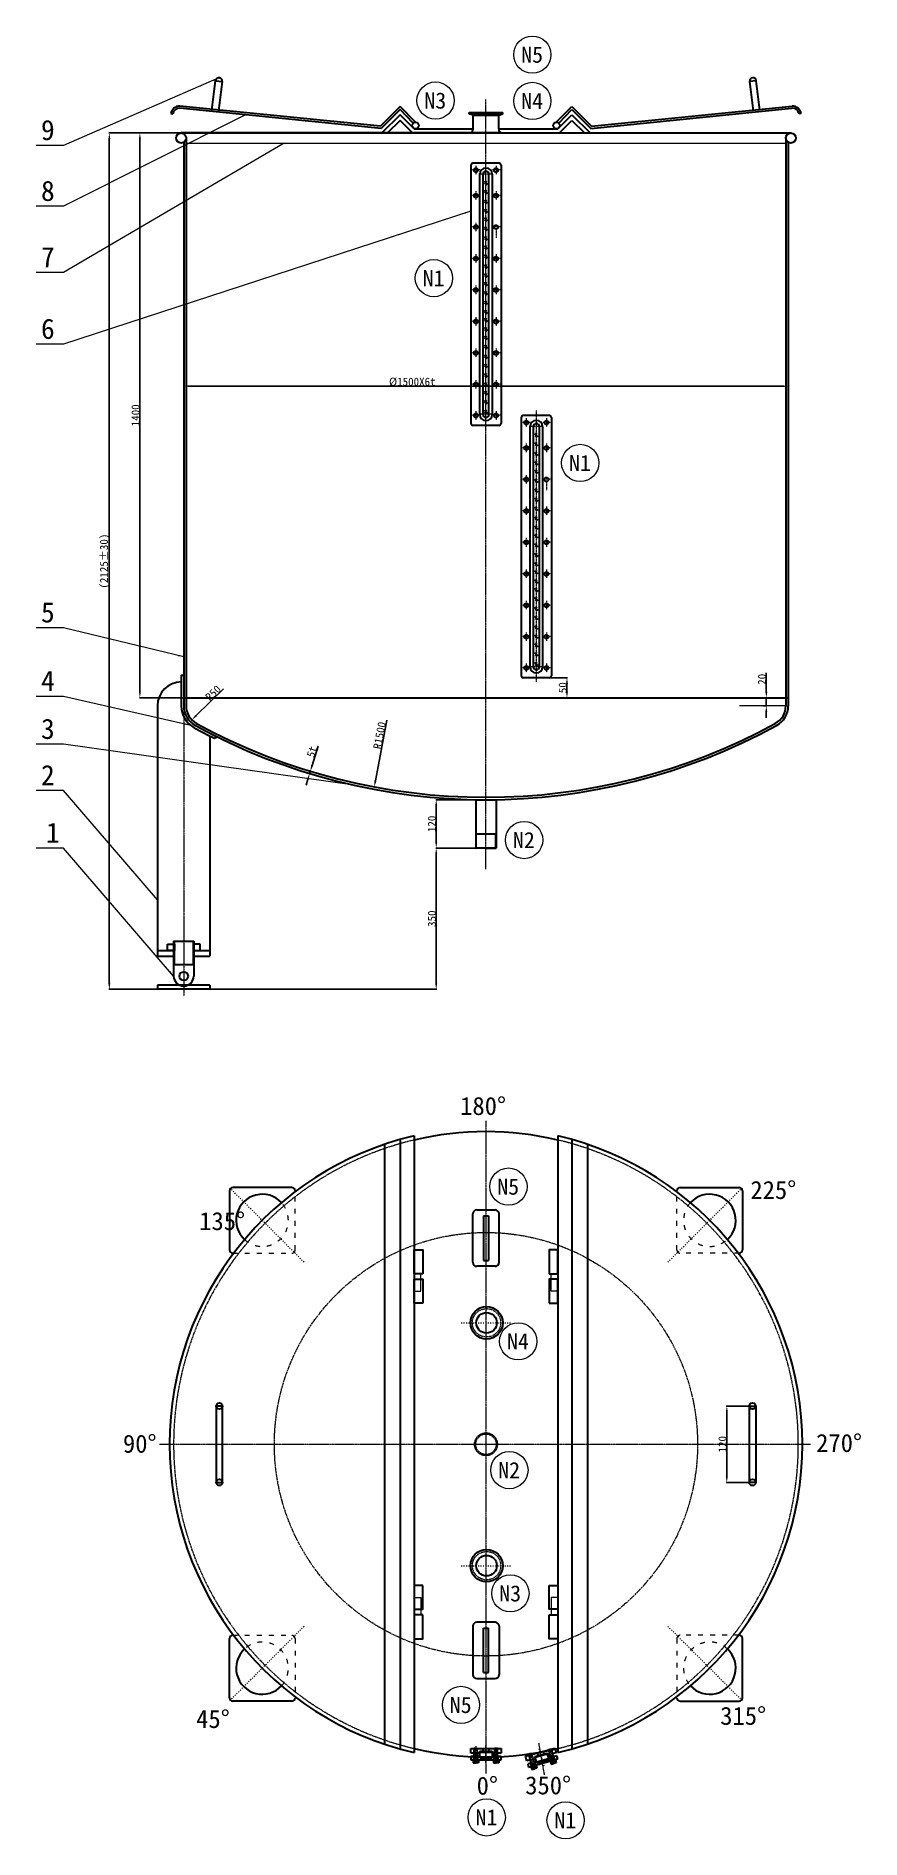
# Model space of a CAD drawing. Header units: millimetres. Extents: x 28206 to 36308, y 18744 to 24247.
# Drawn here: x 28206 to 30253, y 19778 to 24247 of the extents above.
import ezdxf

# ---------------------------------------------------------------- set-up
doc = ezdxf.new("R2010")
doc.units = ezdxf.units.MM
doc.header["$LTSCALE"] = 0.2
for name, pattern in [('ACAD_ISO02W100', [15, 12, -3]), ('ACAD_ISO03W100', [30, 12, -18]), ('ACAD_ISO10W100', [18, 12, -3, 0, -3]), ('CENTER2', [28.574999, 19.049999, -3.175, 3.175, -3.175])]:
    doc.linetypes.add(name, pattern=pattern)
doc.layers.get('0').update_dxf_attribs({"lineweight": 18})
for name, color, linetype, lineweight in [('中心线', 5, 'ACAD_ISO10W100', 13), ('粗实线', 1, 'Continuous', 30), ('细实线', 6, 'Continuous', 13), ('虚线', 2, 'ACAD_ISO02W100', 13)]:
    doc.layers.add(name, color=color, linetype=linetype, lineweight=lineweight)
doc.dimstyles.new('ISO-25', dxfattribs={"dimtxt": 20, "dimasz": 15, "dimexe": 1.25, "dimexo": 0.625, "dimtad": 1, "dimtxsty": 'Standard', "dimcen": 2.5, "dimdle": 30, "dimadec": 0, "dimazin": 0, "dimtfac": 1, "dimtmove": 0, "dimatfit": 3, "dimfxl": 1, "dimarcsym": 0})

msp = doc.modelspace()

# ---------------------------------------------------------------- texts
at = {"layer": '细实线', "char_height": 40, "width": 147.35055, "attachment_point": 1}
for s, insert in [('N5', (29410.013, 24221.123)), ('N3', (29169.719, 24107.417)), ('N4', (29410.013, 24106.498)), ('N1', (29165.585, 23667.109)), ('N1', (29528.635, 23209.008))]:
    msp.add_mtext(s, dxfattribs=dict(at, insert=insert))
at = {"layer": '细实线', "ltscale": 0.5, "attachment_point": 1}
for s, insert, char_height, width in [('9', (28218.711, 24039.346), 50, 66.70093), ('8', (28218.711, 23888.573), 50, 66.70093), ('7', (28218.711, 23724.35), 50, 66.70093), ('6', (28218.711, 23546.568), 50, 66.70093), ('5', (28218.711, 22843.697), 50, 66.70093), ('4', (28218.711, 22673.822), 50, 66.70093), ('3', (28218.711, 22554.873), 50, 66.70093), ('2', (28218.711, 22440.047), 50, 66.70093), ('1', (28231.032, 22297.318), 50, 66.70093), ('N2', (29389.506, 22274.096), 40, 147.35055), ('180%%D', (29258.604, 21617.371), 44.8, 168.54402), ('N5', (29350.677, 21415.003), 40, 147.35055), ('225%%D', (29978.718, 21409.118), 44.8, 168.54402), ('135%%D', (28611.207, 21331.913), 44.8, 168.54402), ('N4', (29374.833, 21031.385), 40, 147.35055), ('270%%D', (30141.922, 20781.817), 44.8, 168.54402), ('90%%D', (28422.005, 20780.101), 44.8, 168.54402), ('N2', (29352.98, 20712.118), 40, 147.35055), ('N3', (29355.496, 20406.636), 40, 147.35055), ('N5', (29232.788, 20130.011), 40, 147.35055), ('45%%D', (28603.576, 20097.646), 44.8, 168.54402), ('315%%D', (29903.921, 20105.484), 44.8, 168.54402), ('0%%D', (29299.576, 19932.295), 44.8, 168.54402), ('350%%D', (29420.067, 19933.14), 44.8, 168.54402), ('N1', (29296.765, 19851.319), 40, 147.35055), ('N1', (29492.421, 19844.029), 40, 147.35055)]:
    msp.add_mtext(s, dxfattribs=dict(at, insert=insert, char_height=char_height, width=width))

# ---------------------------------------------------------------- blocks, each defined once
blk = doc.blocks.new('*X3')
at = {"layer": '细实线'}
for points in [[(28587.7, 23381.8), (28587.7, 23376.8), (28572.7, 23379.3)], [(30057.7, 23381.8), (30057.7, 23376.8), (30072.7, 23379.3)]]:
    blk.add_hatch(color=0, dxfattribs=at).paths.add_polyline_path(points, flags=0)
at = {"layer": '细实线', "color": 0, "lineweight": -2}
for p, q in [((28572.7, 23412.9), (28572.7, 23378.1)), ((28587.7, 23379.3), (30057.7, 23379.3)), ((30072.7, 23412.9), (30072.7, 23378.1))]:
    blk.add_line(p, q, dxfattribs=at)
at = {"layer": '细实线', "color": 0, "insert": (29139.9, 23390), "char_height": 20, "width": 222.222, "attachment_point": 5}
blk.add_mtext('%%C1500X6t', dxfattribs=at)
blk = doc.blocks.new('*X4')
at = {"layer": '细实线'}
for points in [[(29521.2, 22641.5), (29526.2, 22641.5), (29523.7, 22656.5)], [(29521.2, 22622.1), (29526.2, 22622.1), (29523.7, 22607.1)]]:
    blk.add_hatch(color=0, dxfattribs=at).paths.add_polyline_path(points, flags=0)
at = {"layer": '细实线', "color": 0, "lineweight": -2}
for p, q in [((29472.6, 22656.5), (29525, 22656.5)), ((29523.7, 22641.5), (29523.7, 22622.1)), ((29472.6, 22607.1), (29525, 22607.1))]:
    blk.add_line(p, q, dxfattribs=at)
at = {"layer": '细实线', "color": 0, "insert": (29513.1, 22631.8), "char_height": 20, "width": 50.667, "attachment_point": 5, "rotation": 90}
blk.add_mtext('50', dxfattribs=at)
blk = doc.blocks.new('*X5')
at = {"layer": '细实线'}
for points in [[(28461.5, 23992.1), (28466.5, 23992.1), (28464, 24007.1)], [(28461.5, 22622.1), (28466.5, 22622.1), (28464, 22607.1)]]:
    blk.add_hatch(color=0, dxfattribs=at).paths.add_polyline_path(points, flags=0)
at = {"layer": '细实线', "color": 0, "lineweight": -2}
for p, q in [((28635.4, 24007.1), (28462.7, 24007.1)), ((28464, 22622.1), (28464, 23992.1)), ((28635.4, 22607.1), (28462.7, 22607.1))]:
    blk.add_line(p, q, dxfattribs=at)
at = {"layer": '细实线', "color": 0, "insert": (28453.4, 23307.1), "char_height": 20, "width": 104.444, "attachment_point": 5, "rotation": 90}
blk.add_mtext('1400', dxfattribs=at)
blk = doc.blocks.new('*X6')
at = {"layer": '细实线', "ltscale": 0.5}
for points in [[(29196.8, 22219.2), (29201.8, 22219.2), (29199.3, 22234.2)], [(29196.8, 21899.2), (29201.8, 21899.2), (29199.3, 21884.2)]]:
    blk.add_hatch(color=0, dxfattribs=at).paths.add_polyline_path(points, flags=0)
at = {"layer": '细实线', "color": 0, "lineweight": -2, "ltscale": 0.5}
for p, q in [((29309.2, 22234.2), (29198, 22234.2)), ((29199.3, 21899.2), (29199.3, 22219.2)), ((28638.4, 21884.2), (29200.5, 21884.2))]:
    blk.add_line(p, q, dxfattribs=at)
at = {"layer": '细实线', "color": 0, "ltscale": 0.5, "insert": (29188.6, 22059.2), "char_height": 20, "width": 79.111, "attachment_point": 5, "rotation": 90}
blk.add_mtext('350', dxfattribs=at)
blk = doc.blocks.new('*X7')
at = {"layer": '细实线', "ltscale": 0.5}
for points in [[(28889, 22439.9), (28893.8, 22438.4), (28887, 22424.9)], [(28878.3, 22405.6), (28883.1, 22404.1), (28885.2, 22419.1)]]:
    blk.add_hatch(color=0, dxfattribs=at).paths.add_polyline_path(points, flags=0)
at = {"layer": '细实线', "color": 0, "lineweight": -2, "ltscale": 0.5}
for p, q in [((28891.4, 22439.2), (28906.1, 22486.5)), ((28880.7, 22404.8), (28876.3, 22390.5)), ((28876.4, 22421.9), (28886.4, 22418.8)), ((28878.1, 22427.6), (28888.1, 22424.5)), ((28885.2, 22419.1), (28887, 22424.9))]:
    blk.add_line(p, q, dxfattribs=at)
at = {"layer": '细实线', "color": 0, "ltscale": 0.5, "insert": (28890.8, 22473.2), "char_height": 20, "width": 51.779, "attachment_point": 5, "rotation": 72.7346}
blk.add_mtext('5t', dxfattribs=at)
blk = doc.blocks.new('*X8')
at = {"layer": '细实线', "ltscale": 0.5}
blk.add_hatch(color=0, dxfattribs=at).paths.add_polyline_path([(29045.9, 22401.2), (29050.8, 22400.3), (29045.6, 22386)], flags=0)
at = {"layer": '细实线', "color": 0, "lineweight": -2, "ltscale": 0.5}
blk.add_line((29076.7, 22551.5), (29048.4, 22400.8), dxfattribs=at)
at = {"layer": '细实线', "color": 0, "ltscale": 0.5, "insert": (29058.7, 22513.5), "char_height": 20, "width": 137.333, "attachment_point": 5, "rotation": 79.3528}
blk.add_mtext('R1500', dxfattribs=at)
blk = doc.blocks.new('*X9')
at = {"layer": '细实线', "ltscale": 0.5}
blk.add_hatch(color=0, dxfattribs=at).paths.add_polyline_path([(28601.9, 22564.4), (28605.4, 22560.9), (28592.9, 22552.2)], flags=0)
at = {"layer": '细实线', "color": 0, "lineweight": -2, "ltscale": 0.5}
blk.add_line((28671.7, 22628.9), (28603.7, 22562.6), dxfattribs=at)
at = {"layer": '细实线', "color": 0, "ltscale": 0.5, "insert": (28645.9, 22618.7), "char_height": 20, "width": 85.069, "attachment_point": 5, "rotation": 44.2495}
blk.add_mtext('R50', dxfattribs=at)
blk = doc.blocks.new('*X10')
at = {"layer": '细实线', "ltscale": 0.5}
for points in [[(30015.8, 22622.1), (30020.8, 22622.1), (30018.3, 22607.1)], [(30015.8, 22572.1), (30020.8, 22572.1), (30018.3, 22587.1)]]:
    blk.add_hatch(color=0, dxfattribs=at).paths.add_polyline_path(points, flags=0)
at = {"layer": '细实线', "color": 0, "lineweight": -2, "ltscale": 0.5}
for p, q in [((30018.3, 22622.1), (30018.3, 22668.3)), ((30009.9, 22607.1), (30019.5, 22607.1)), ((30009.9, 22587.1), (30019.5, 22587.1)), ((30018.3, 22587.1), (30018.3, 22607.1)), ((30018.3, 22572.1), (30018.3, 22557.1))]:
    blk.add_line(p, q, dxfattribs=at)
at = {"layer": '细实线', "color": 0, "ltscale": 0.5, "insert": (30007.6, 22652.7), "char_height": 20, "width": 51.111, "attachment_point": 5, "rotation": 90}
blk.add_mtext('20', dxfattribs=at)
blk = doc.blocks.new('*X11')
at = {"layer": '细实线', "ltscale": 0.5}
for points in [[(28385.7, 23992.1), (28390.7, 23992.1), (28388.2, 24007.1)], [(28385.7, 21899.2), (28390.7, 21899.2), (28388.2, 21884.2)]]:
    blk.add_hatch(color=0, dxfattribs=at).paths.add_polyline_path(points, flags=0)
at = {"layer": '细实线', "color": 0, "lineweight": -2, "ltscale": 0.5}
for p, q in [((28507.1, 24007.1), (28387, 24007.1)), ((28388.2, 21899.2), (28388.2, 23992.1)), ((28507.1, 21884.2), (28387, 21884.2))]:
    blk.add_line(p, q, dxfattribs=at)
at = {"layer": '细实线', "color": 0, "ltscale": 0.5, "insert": (28377.6, 22945.6), "char_height": 20, "width": 259.556, "attachment_point": 5, "rotation": 90}
blk.add_mtext('(2125%%P30)', dxfattribs=at)
blk = doc.blocks.new('*X12')
at = {"layer": '细实线', "ltscale": 0.5}
for points in [[(29196.8, 22339.2), (29201.8, 22339.2), (29199.3, 22354.2)], [(29196.8, 22249.2), (29201.8, 22249.2), (29199.3, 22234.2)]]:
    blk.add_hatch(color=0, dxfattribs=at).paths.add_polyline_path(points, flags=0)
at = {"layer": '细实线', "color": 0, "lineweight": -2, "ltscale": 0.5}
for p, q in [((29322.1, 22354.2), (29198, 22354.2)), ((29199.3, 22249.2), (29199.3, 22339.2)), ((29253, 22234.2), (29198, 22234.2))]:
    blk.add_line(p, q, dxfattribs=at)
at = {"layer": '细实线', "color": 0, "ltscale": 0.5, "insert": (29188.6, 22294.2), "char_height": 20, "width": 76, "attachment_point": 5, "rotation": 90}
blk.add_mtext('120', dxfattribs=at)
blk = doc.blocks.new('*X13')
at = {"layer": '细实线', "ltscale": 0.5}
for points in [[(29917.8, 20836), (29922.8, 20836), (29920.3, 20851)], [(29917.8, 20676.6), (29922.8, 20676.6), (29920.3, 20661.6)]]:
    blk.add_hatch(color=0, dxfattribs=at).paths.add_polyline_path(points, flags=0)
at = {"layer": '细实线', "color": 0, "lineweight": -2, "ltscale": 0.5}
for p, q in [((29983.5, 20851), (29919, 20851)), ((29920.3, 20836), (29920.3, 20676.6)), ((29983.5, 20661.6), (29919, 20661.6))]:
    blk.add_line(p, q, dxfattribs=at)
at = {"layer": '细实线', "color": 0, "ltscale": 0.5, "insert": (29909.6, 20756.3), "char_height": 20, "width": 76, "attachment_point": 5, "rotation": 90}
blk.add_mtext('120', dxfattribs=at)
blk = doc.blocks.new('*X14')
at = {"layer": '细实线', "linetype": 'Continuous', "ltscale": 0.5}
blk.add_hatch(color=0, dxfattribs=at).paths.add_polyline_path([(28547.7, 21917.1), (28536.5, 21927.2), (28539.4, 21929.6)], flags=0)
blk.add_hatch(color=0, dxfattribs=at).paths.add_polyline_path([(28547.7, 21917.1), (28536.5, 21927.2), (28539.4, 21929.6)], flags=0)
at = {"layer": '细实线', "color": 0, "linetype": 'Continuous', "ltscale": 0.5}
for p, q in [((28274.8, 22233.9), (28206.3, 22233.9)), ((28274.8, 22233.9), (28206.3, 22233.9)), ((28547.7, 21917.1), (28274.8, 22233.9)), ((28547.7, 21917.1), (28274.8, 22233.9))]:
    blk.add_line(p, q, dxfattribs=at)
at = {"layer": '细实线', "color": 0, "ltscale": 0.5}
blk.add_line((28206.3, 22233.9), (28206.3, 22233.9), dxfattribs=at)
blk.add_line((28206.3, 22233.9), (28206.3, 22233.9), dxfattribs=at)
blk = doc.blocks.new('*X15')
at = {"layer": '细实线', "linetype": 'Continuous', "ltscale": 0.5}
blk.add_hatch(color=0, dxfattribs=at).paths.add_polyline_path([(28507.7, 22106.2), (28496.5, 22116.4), (28499.4, 22118.8)], flags=0)
blk.add_hatch(color=0, dxfattribs=at).paths.add_polyline_path([(28507.7, 22106.2), (28496.5, 22116.4), (28499.4, 22118.8)], flags=0)
at = {"layer": '细实线', "color": 0, "linetype": 'Continuous', "ltscale": 0.5}
for p, q in [((28274.8, 22376.6), (28206.3, 22376.6)), ((28274.8, 22376.6), (28206.3, 22376.6)), ((28507.7, 22106.2), (28274.8, 22376.6)), ((28507.7, 22106.2), (28274.8, 22376.6))]:
    blk.add_line(p, q, dxfattribs=at)
at = {"layer": '细实线', "color": 0, "ltscale": 0.5}
blk.add_line((28206.3, 22376.6), (28206.3, 22376.6), dxfattribs=at)
blk.add_line((28206.3, 22376.6), (28206.3, 22376.6), dxfattribs=at)
blk = doc.blocks.new('*X16')
at = {"layer": '细实线', "linetype": 'Continuous', "ltscale": 0.5}
blk.add_hatch(color=0, dxfattribs=at).paths.add_polyline_path([(28995.4, 22390.2), (28980.3, 22390.4), (28980.8, 22394.2)], flags=0)
blk.add_hatch(color=0, dxfattribs=at).paths.add_polyline_path([(28995.4, 22390.2), (28980.3, 22390.4), (28980.8, 22394.2)], flags=0)
at = {"layer": '细实线', "color": 0, "linetype": 'Continuous', "ltscale": 0.5}
for p, q in [((28274.8, 22491.5), (28206.3, 22491.5)), ((28274.8, 22491.5), (28206.3, 22491.5)), ((28995.4, 22390.2), (28274.8, 22491.5)), ((28995.4, 22390.2), (28274.8, 22491.5))]:
    blk.add_line(p, q, dxfattribs=at)
at = {"layer": '细实线', "color": 0, "ltscale": 0.5}
blk.add_line((28206.3, 22491.5), (28206.3, 22491.5), dxfattribs=at)
blk.add_line((28206.3, 22491.5), (28206.3, 22491.5), dxfattribs=at)
blk = doc.blocks.new('*X17')
at = {"layer": '细实线', "linetype": 'Continuous', "ltscale": 0.5}
blk.add_hatch(color=0, dxfattribs=at).paths.add_polyline_path([(28590.2, 22538.5), (28575.1, 22540), (28576, 22543.7)], flags=0)
blk.add_hatch(color=0, dxfattribs=at).paths.add_polyline_path([(28590.2, 22538.5), (28575.1, 22540), (28576, 22543.7)], flags=0)
at = {"layer": '细实线', "color": 0, "linetype": 'Continuous', "ltscale": 0.5}
for p, q in [((28274.8, 22610.4), (28206.3, 22610.4)), ((28274.8, 22610.4), (28206.3, 22610.4)), ((28590.2, 22538.5), (28274.8, 22610.4)), ((28590.2, 22538.5), (28274.8, 22610.4))]:
    blk.add_line(p, q, dxfattribs=at)
at = {"layer": '细实线', "color": 0, "ltscale": 0.5}
blk.add_line((28206.3, 22610.4), (28206.3, 22610.4), dxfattribs=at)
blk.add_line((28206.3, 22610.4), (28206.3, 22610.4), dxfattribs=at)
blk = doc.blocks.new('*X18')
at = {"layer": '细实线', "linetype": 'Continuous', "ltscale": 0.5}
blk.add_hatch(color=0, dxfattribs=at).paths.add_polyline_path([(28572.7, 22708.4), (28557.7, 22710.1), (28558.6, 22713.7)], flags=0)
blk.add_hatch(color=0, dxfattribs=at).paths.add_polyline_path([(28572.7, 22708.4), (28557.7, 22710.1), (28558.6, 22713.7)], flags=0)
at = {"layer": '细实线', "color": 0, "linetype": 'Continuous', "ltscale": 0.5}
for p, q in [((28274.8, 22780.3), (28206.3, 22780.3)), ((28274.8, 22780.3), (28206.3, 22780.3)), ((28572.7, 22708.4), (28274.8, 22780.3)), ((28572.7, 22708.4), (28274.8, 22780.3))]:
    blk.add_line(p, q, dxfattribs=at)
at = {"layer": '细实线', "color": 0, "ltscale": 0.5}
blk.add_line((28206.3, 22780.3), (28206.3, 22780.3), dxfattribs=at)
blk.add_line((28206.3, 22780.3), (28206.3, 22780.3), dxfattribs=at)
blk = doc.blocks.new('*X19')
at = {"layer": '细实线', "linetype": 'Continuous', "ltscale": 0.5}
blk.add_hatch(color=0, dxfattribs=at).paths.add_polyline_path([(28821.8, 23982.1), (28809.8, 23972.9), (28807.9, 23976.1)], flags=0)
blk.add_hatch(color=0, dxfattribs=at).paths.add_polyline_path([(28821.8, 23982.1), (28809.8, 23972.9), (28807.9, 23976.1)], flags=0)
at = {"layer": '细实线', "color": 0, "linetype": 'Continuous', "ltscale": 0.5}
for p, q in [((28821.8, 23982.1), (28274.8, 23660.9)), ((28821.8, 23982.1), (28274.8, 23660.9)), ((28274.8, 23660.9), (28206.3, 23660.9)), ((28274.8, 23660.9), (28206.3, 23660.9))]:
    blk.add_line(p, q, dxfattribs=at)
at = {"layer": '细实线', "color": 0, "ltscale": 0.5}
blk.add_line((28206.3, 23660.9), (28206.3, 23660.9), dxfattribs=at)
blk.add_line((28206.3, 23660.9), (28206.3, 23660.9), dxfattribs=at)
blk = doc.blocks.new('*X20')
at = {"layer": '细实线', "linetype": 'Continuous', "ltscale": 0.5}
blk.add_hatch(color=0, dxfattribs=at).paths.add_polyline_path([(28726.3, 24052.2), (28713.7, 24043.8), (28712, 24047.1)], flags=0)
blk.add_hatch(color=0, dxfattribs=at).paths.add_polyline_path([(28726.3, 24052.2), (28713.7, 24043.8), (28712, 24047.1)], flags=0)
at = {"layer": '细实线', "color": 0, "linetype": 'Continuous', "ltscale": 0.5}
for p, q in [((28726.3, 24052.2), (28274.8, 23825.2)), ((28726.3, 24052.2), (28274.8, 23825.2)), ((28274.8, 23825.2), (28206.3, 23825.2)), ((28274.8, 23825.2), (28206.3, 23825.2))]:
    blk.add_line(p, q, dxfattribs=at)
at = {"layer": '细实线', "color": 0, "ltscale": 0.5}
blk.add_line((28206.3, 23825.2), (28206.3, 23825.2), dxfattribs=at)
blk.add_line((28206.3, 23825.2), (28206.3, 23825.2), dxfattribs=at)
blk = doc.blocks.new('*X21')
at = {"layer": '细实线', "linetype": 'Continuous', "ltscale": 0.5}
blk.add_hatch(color=0, dxfattribs=at).paths.add_polyline_path([(28660.3, 24143.7), (28647.3, 24136), (28645.8, 24139.4)], flags=0)
blk.add_hatch(color=0, dxfattribs=at).paths.add_polyline_path([(28660.3, 24143.7), (28647.3, 24136), (28645.8, 24139.4)], flags=0)
at = {"layer": '细实线', "color": 0, "linetype": 'Continuous', "ltscale": 0.5}
for p, q in [((28660.3, 24143.7), (28274.8, 23975.9)), ((28660.3, 24143.7), (28274.8, 23975.9)), ((28274.8, 23975.9), (28206.3, 23975.9)), ((28274.8, 23975.9), (28206.3, 23975.9))]:
    blk.add_line(p, q, dxfattribs=at)
at = {"layer": '细实线', "color": 0, "ltscale": 0.5}
blk.add_line((28206.3, 23975.9), (28206.3, 23975.9), dxfattribs=at)
blk.add_line((28206.3, 23975.9), (28206.3, 23975.9), dxfattribs=at)
blk = doc.blocks.new('*X22')
at = {"layer": '细实线', "linetype": 'Continuous', "ltscale": 0.5}
blk.add_hatch(color=0, dxfattribs=at).paths.add_polyline_path([(29285.2, 23813.5), (29271.6, 23807), (29270.4, 23810.6)], flags=0)
blk.add_hatch(color=0, dxfattribs=at).paths.add_polyline_path([(29285.2, 23813.5), (29271.6, 23807), (29270.4, 23810.6)], flags=0)
at = {"layer": '细实线', "color": 0, "linetype": 'Continuous', "ltscale": 0.5}
for p, q in [((29285.2, 23813.5), (28274.8, 23483.2)), ((29285.2, 23813.5), (28274.8, 23483.2)), ((28274.8, 23483.2), (28206.3, 23483.2)), ((28274.8, 23483.2), (28206.3, 23483.2))]:
    blk.add_line(p, q, dxfattribs=at)
at = {"layer": '细实线', "color": 0, "ltscale": 0.5}
blk.add_line((28206.3, 23483.2), (28206.3, 23483.2), dxfattribs=at)
blk.add_line((28206.3, 23483.2), (28206.3, 23483.2), dxfattribs=at)

# ---------------------------------------------------------------- dimensions: what is measured, and where the dimension line sits
at = {"layer": '细实线', "ltscale": 0.5}
for base, p1, p2, angle, text, picture, middle in [((28388.246, 24007.072), (28507.732, 21884.204), (28507.732, 24007.072), 90, '(2125%%P30)', '*X11', (28377.621, 22945.638)), ((28886.951, 22424.867), (28875.755, 22422.064), (28877.536, 22427.793), 72.734627, '5t', '*X7', (28890.841, 22473.181)), ((29920.258, 20661.602), (29984.127, 20850.996), (29984.127, 20661.602), 90, '120', '*X13', (29909.633, 20756.299))]:
    dim = msp.add_linear_dim(base=base, p1=p1, p2=p2, angle=angle, text=text, dimstyle='ISO-25', override={"dimsah": 1, "dimtolj": 1}, dxfattribs=at)
    dim.commit()
    dim.dimension.update_dxf_attribs({"geometry": picture, "text_midpoint": middle})
at = {"layer": '细实线'}
dim = msp.add_linear_dim(base=(28463.982, 24007.072), p1=(28636.033, 22607.072), p2=(28636.033, 24007.072), angle=90, dimstyle='ISO-25', override={"dimsah": 1, "dimtolj": 1, "dimtzin": 8}, dxfattribs=at)
dim.commit()
dim.dimension.update_dxf_attribs({"geometry": '*X5', "text_midpoint": (28453.357, 23307.072)})
at = {"layer": '细实线', "ltscale": 0.5}
for center, mpoint, picture, middle in [((29322.732, 23860.204), (29045.591, 22386.028), '*X8', (29069.189, 22511.552)), ((28628.732, 22587.072), (28592.917, 22552.183), '*X9', (28653.355, 22611.058))]:
    dim = msp.add_radius_dim(center=center, mpoint=mpoint, dimstyle='ISO-25', override={"dimpost": 'R<>', "dimsah": 1, "dimtolj": 1, "dimtzin": 8}, dxfattribs=at)
    dim.commit()
    dim.dimension.update_dxf_attribs({"geometry": picture, "text_midpoint": middle, "dimtype": 164})
at = {"layer": '细实线'}
dim = msp.add_linear_dim(base=(30072.732, 23379.337), p1=(28572.732, 23413.505), p2=(30072.732, 23413.505), text='%%C<>X6t', dimstyle='ISO-25', override={"dimsah": 1, "dimtolj": 1}, dxfattribs=at)
dim.commit()
dim.dimension.update_dxf_attribs({"geometry": '*X3', "text_midpoint": (29139.853, 23379.337), "dimtype": 160})
at = {"layer": '细实线', "ltscale": 0.5}
for base, p1, p2, picture, middle in [((30018.258, 22607.072), (30009.237, 22587.072), (30009.237, 22607.072), '*X10', (30007.633, 22652.697)), ((29199.255, 22354.204), (29253.592, 22234.204), (29322.732, 22354.204), '*X12', (29188.63, 22294.204)), ((29199.255, 22234.204), (28637.732, 21884.204), (29309.804, 22234.204), '*X6', (29188.63, 22059.204))]:
    dim = msp.add_linear_dim(base=base, p1=p1, p2=p2, angle=90, dimstyle='ISO-25', override={"dimsah": 1, "dimtolj": 1, "dimtzin": 8}, dxfattribs=at)
    dim.commit()
    dim.dimension.update_dxf_attribs({"geometry": picture, "text_midpoint": middle})
at = {"layer": '细实线'}
dim = msp.add_linear_dim(base=(29523.739, 22607.072), p1=(29471.988, 22656.458), p2=(29471.988, 22607.072), angle=90, text='50', dimstyle='ISO-25', override={"dimsah": 1, "dimtolj": 1}, dxfattribs=at)
dim.commit()
dim.dimension.update_dxf_attribs({"geometry": '*X4', "text_midpoint": (29513.114, 22631.765)})

# ---------------------------------------------------------------- hatches: boundary and pattern name
at = {"layer": '细实线'}
h = msp.add_hatch(dxfattribs=at)
h.set_pattern_fill('ANSI37', color=0, scale=0.5, angle=90, style=0)
h.paths.add_polyline_path([(29307.232, 19981.21), (29307.232, 19979.21), (29315.232, 19979.21), (29315.232, 19981.21)], flags=0)
h.paths.add_polyline_path([(29315.232, 19993.21), (29315.232, 19995.21), (29307.232, 19995.21), (29307.232, 19993.21)], flags=0)
h.paths.add_polyline_path([(29338.232, 19993.21), (29338.232, 19995.21), (29330.232, 19995.21), (29330.232, 19993.21)], flags=0)
h.paths.add_polyline_path([(29330.232, 19981.21), (29330.232, 19979.21), (29338.232, 19979.21), (29338.232, 19981.21)], flags=0)
h = msp.add_hatch(dxfattribs=at)
h.set_pattern_fill('ANSI37', color=0, scale=0.5, angle=105.517795, style=0)
h.paths.add_polyline_path([(29447.947, 19968.682), (29448.482, 19966.755), (29456.191, 19968.895), (29455.656, 19970.822)], flags=0)
h.paths.add_polyline_path([(29452.445, 19982.385), (29451.91, 19984.312), (29444.202, 19982.172), (29444.737, 19980.245)], flags=0)
h.paths.add_polyline_path([(29474.607, 19988.538), (29474.072, 19990.465), (29466.363, 19988.325), (29466.898, 19986.398)], flags=0)
h.paths.add_polyline_path([(29470.109, 19974.835), (29470.644, 19972.908), (29478.352, 19975.049), (29477.817, 19976.976)], flags=0)

# ---------------------------------------------------------------- linework, layer by layer
for p, q in [((28767.655, 21392.83), (28694.347, 21392.83)), ((29877.809, 21392.83), (29951.117, 21392.83)), ((28767.655, 20119.769), (28694.347, 20119.769)), ((29877.809, 20119.769), (29951.117, 20119.769))]:
    msp.add_line(p, q)
at = {"color": 253, "linetype": 'ACAD_ISO03W100'}
msp.add_line((29466.856, 19958.515), (29455.047, 20001.049), dxfattribs=at)
at = {"layer": '中心线'}
for p, q in [((29286.232, 24055.219), (29286.232, 24058.123)), ((29359.232, 24055.219), (29359.232, 24058.123))]:
    msp.add_line(p, q, dxfattribs=at)
at = {"layer": '中心线', "color": 5, "linetype": 'CENTER2'}
for p, q in [((29322.732, 22182.039), (29322.732, 24089.616)), ((28572.732, 22587.072), (28572.732, 21868.2)), ((29322.732, 21558.475), (29322.732, 19939.723)), ((28512.608, 20756.299), (30128.01, 20756.299))]:
    msp.add_line(p, q, dxfattribs=at)
at = {"layer": '中心线', "color": 0}
for p, q in [((29307.231, 23915.281), (29285.231, 23915.281)), ((29297.731, 23925.839), (29297.731, 23903.799)), ((29322.731, 23272.137), (29322.731, 23945.788)), ((29360.231, 23915.281), (29338.231, 23915.281)), ((29347.731, 23925.839), (29347.731, 23903.799)), ((29338.231, 23904.572), (29307.231, 23904.572)), ((29307.231, 23852.072), (29285.231, 23852.072)), ((29297.731, 23862.63), (29297.731, 23840.591)), ((29360.231, 23852.072), (29338.231, 23852.072)), ((29347.731, 23862.63), (29347.731, 23840.591)), ((29297.731, 23784.63), (29297.731, 23762.591)), ((29307.231, 23774.072), (29285.231, 23774.072)), ((29360.231, 23774.072), (29338.231, 23774.072)), ((29347.731, 23767.63), (29347.731, 23745.591)), ((29307.231, 23696.072), (29285.231, 23696.072)), ((29297.731, 23706.63), (29297.731, 23684.591)), ((29360.231, 23696.072), (29338.231, 23696.072)), ((29347.731, 23706.63), (29347.731, 23684.591)), ((29307.231, 23618.072), (29285.231, 23618.072)), ((29297.731, 23628.63), (29297.731, 23606.591)), ((29360.231, 23618.072), (29338.231, 23618.072)), ((29347.731, 23628.63), (29347.731, 23606.591)), ((29307.231, 23540.072), (29285.231, 23540.072)), ((29297.731, 23550.63), (29297.731, 23528.591)), ((29360.231, 23540.072), (29338.231, 23540.072)), ((29347.731, 23550.63), (29347.731, 23528.591)), ((29297.731, 23472.63), (29297.731, 23450.591)), ((29347.731, 23472.63), (29347.731, 23450.591)), ((29307.231, 23462.072), (29285.231, 23462.072)), ((29360.231, 23462.072), (29338.231, 23462.072)), ((29307.231, 23384.072), (29285.231, 23384.072)), ((29297.731, 23394.63), (29297.731, 23372.591)), ((29360.231, 23384.072), (29338.231, 23384.072)), ((29347.731, 23394.63), (29347.731, 23372.591)), ((29307.231, 23307.072), (29285.231, 23307.072)), ((29297.731, 23317.63), (29297.731, 23295.591)), ((29338.231, 23309.572), (29307.231, 23309.572)), ((29360.231, 23307.072), (29338.231, 23307.072)), ((29347.731, 23317.63), (29347.731, 23295.591)), ((29432.232, 23289.667), (29410.232, 23289.667)), ((29422.732, 23300.225), (29422.732, 23278.185)), ((29447.732, 22646.522), (29447.732, 23320.174)), ((29485.232, 23289.667), (29463.232, 23289.667)), ((29472.732, 23300.225), (29472.732, 23278.185)), ((29463.232, 23278.958), (29432.232, 23278.958)), ((29432.232, 23226.458), (29410.232, 23226.458)), ((29422.732, 23237.016), (29422.732, 23214.976)), ((29485.232, 23226.458), (29463.232, 23226.458)), ((29472.732, 23237.016), (29472.732, 23214.976)), ((29422.732, 23159.016), (29422.732, 23136.976)), ((29432.232, 23148.458), (29410.232, 23148.458)), ((29485.232, 23148.458), (29463.232, 23148.458)), ((29472.732, 23142.016), (29472.732, 23119.976)), ((29432.232, 23070.458), (29410.232, 23070.458)), ((29422.732, 23081.016), (29422.732, 23058.976)), ((29485.232, 23070.458), (29463.232, 23070.458)), ((29472.732, 23081.016), (29472.732, 23058.976)), ((29432.232, 22992.458), (29410.232, 22992.458)), ((29422.732, 23003.016), (29422.732, 22980.976)), ((29485.232, 22992.458), (29463.232, 22992.458)), ((29472.732, 23003.016), (29472.732, 22980.976)), ((29432.232, 22914.458), (29410.232, 22914.458)), ((29422.732, 22925.016), (29422.732, 22902.976)), ((29485.232, 22914.458), (29463.232, 22914.458)), ((29472.732, 22925.016), (29472.732, 22902.976)), ((29422.732, 22847.016), (29422.732, 22824.976)), ((29472.732, 22847.016), (29472.732, 22824.976)), ((29432.232, 22836.458), (29410.232, 22836.458)), ((29485.232, 22836.458), (29463.232, 22836.458)), ((29432.232, 22758.458), (29410.232, 22758.458)), ((29422.732, 22769.016), (29422.732, 22746.976)), ((29485.232, 22758.458), (29463.232, 22758.458)), ((29472.732, 22769.016), (29472.732, 22746.976)), ((29432.232, 22681.458), (29410.232, 22681.458)), ((29422.732, 22692.016), (29422.732, 22669.976)), ((29463.232, 22683.958), (29432.232, 22683.958)), ((29485.232, 22681.458), (29463.232, 22681.458)), ((29472.732, 22692.016), (29472.732, 22669.976)), ((29297.732, 20007.919), (29297.732, 19988.409)), ((29297.732, 19964.34), (29297.732, 19992.01)), ((29322.732, 19966.355), (29322.732, 20010.498)), ((29322.732, 20003.919), (29322.732, 19985.887)), ((29347.732, 20003.919), (29347.732, 19984.114)), ((29347.732, 19968.5), (29347.732, 19988.306)), ((29431.648, 19991.876), (29436.867, 19973.078)), ((29480.895, 20001.399), (29486.194, 19982.315)), ((29490.371, 19967.271), (29485.072, 19986.354)), ((29443.307, 19949.885), (29435.904, 19976.547))]:
    msp.add_line(p, q, dxfattribs=at)
at = {"layer": '中心线', "color": 5, "linetype": 'ACAD_ISO03W100'}
for p, q in [((28871.254, 21207.777), (28688.588, 21390.444)), ((29774.211, 21207.777), (29956.877, 21390.444)), ((29261.365, 21057.341), (29384.099, 21057.341)), ((29261.365, 20455.257), (29384.099, 20455.257)), ((28871.254, 20304.821), (28688.588, 20122.154)), ((29774.211, 20304.821), (29956.877, 20122.154))]:
    msp.add_line(p, q, dxfattribs=at)
at = {"layer": '中心线', "ltscale": 0.5}
msp.add_line((29453.265, 20016.014), (29467.289, 19936.48), dxfattribs=at)
at = {"layer": '中心线', "color": 5, "linetype": 'CENTER2'}
msp.add_circle((29322.732, 20756.299), 525, dxfattribs=at)
at = {"layer": '中心线', "color": 5}
for centre in [(29324.228, 21057.341), (29324.228, 20455.257)]:
    msp.add_circle(centre, 35.136, dxfattribs=at)
at = {"layer": '粗实线'}
for p, q in [((28642.957, 24063.665), (28652.033, 24136.418)), ((28652.033, 24136.418), (28668.524, 24134.36)), ((29993.431, 24136.418), (29976.94, 24134.36)), ((30002.508, 24063.665), (29993.431, 24136.418)), ((28668.524, 24134.36), (28659.448, 24061.611)), ((29976.94, 24134.36), (29986.017, 24061.611)), ((28540.765, 24054.984), (28545.692, 24054.129)), ((29060.771, 24023.602), (28562.934, 24073.639)), ((29062.578, 24018.338), (28563.553, 24068.601)), ((29109.464, 24072.296), (29060.771, 24023.602)), ((29109.464, 24065.224), (29062.578, 24018.338)), ((29109.464, 24052.236), (29064.385, 24007.156)), ((29148.265, 24033.495), (29109.464, 24072.296)), ((29142.18, 24031.323), (29109.464, 24065.224)), ((29144.544, 24017.156), (29109.464, 24052.236)), ((29281.232, 24057.469), (29364.232, 24057.469)), ((29281.232, 24054.469), (29281.232, 24057.469)), ((29281.232, 24054.469), (29364.232, 24054.469)), ((29291.232, 24051.469), (29281.232, 24054.469)), ((29291.232, 24017.072), (29291.232, 24051.469)), ((29291.232, 24051.469), (29354.232, 24051.469)), ((29354.232, 24051.469), (29364.232, 24054.469)), ((29354.232, 24017.072), (29354.232, 24051.469)), ((29364.232, 24054.469), (29364.232, 24057.469)), ((29497.2, 24033.495), (29536, 24072.296)), ((29500.921, 24017.156), (29536, 24052.236)), ((29503.285, 24031.323), (29536, 24065.224)), ((29536, 24072.296), (29584.693, 24023.602)), ((29536, 24065.224), (29582.887, 24018.338)), ((29536, 24052.236), (29581.08, 24007.156)), ((29582.887, 24018.338), (30081.911, 24068.601)), ((29584.693, 24023.602), (30082.53, 24073.639)), ((30104.699, 24054.984), (30099.773, 24054.129)), ((29355.981, 24007.072), (28566.232, 24007.072)), ((28572.732, 24007.072), (30072.732, 24007.072)), ((29109.464, 24038.094), (29078.527, 24007.156)), ((29140.402, 24007.156), (29109.464, 24038.094)), ((29144.544, 24017.156), (29291.232, 24017.156)), ((29354.232, 24017.156), (29500.921, 24017.156)), ((29355.981, 24007.072), (30079.396, 24007.071)), ((29505.063, 24007.156), (29536, 24038.094)), ((29536, 24038.094), (29566.937, 24007.156)), ((28572.732, 23983.893), (28572.732, 22607.072)), ((28572.732, 23983.893), (28572.732, 23956.904)), ((28572.732, 23956.904), (28572.732, 23893.904)), ((28578.732, 23994.836), (28578.732, 22607.072)), ((30066.732, 23994.836), (30066.732, 22587.072)), ((30072.732, 23983.893), (30072.732, 22587.072)), ((28566.732, 22663.223), (28566.732, 22607.072)), ((28566.732, 22663.223), (28572.732, 22663.223)), ((28507.732, 22587.072), (28507.732, 21965.896)), ((28566.732, 22607.072), (28566.732, 22585.79)), ((28572.732, 22607.072), (30072.732, 22607.072)), ((28572.732, 22607.072), (28572.732, 22585.79)), ((28578.732, 22607.072), (28578.732, 22585.79)), ((30066.732, 22607.072), (30066.732, 22585.79)), ((30072.732, 22607.072), (30072.732, 22585.79)), ((28637.732, 22512.272), (28637.732, 21965.896)), ((28649.217, 22506.497), (28655.857, 22509.902)), ((29297.332, 22354.204), (29297.332, 22234.204)), ((29297.332, 22354.204), (29348.132, 22354.204)), ((29348.132, 22354.204), (29348.132, 22234.204)), ((29298.332, 22269.204), (29297.332, 22269.204)), ((29298.332, 22234.204), (29298.332, 22269.204)), ((29298.332, 22269.204), (29347.132, 22269.204)), ((29347.132, 22234.204), (29347.132, 22269.204)), ((29347.132, 22269.204), (29348.132, 22269.204)), ((29348.132, 22234.204), (29297.332, 22234.204)), ((29297.332, 22234.204), (29298.332, 22234.204)), ((29322.732, 22234.204), (29348.132, 22234.204)), ((28532.156, 21980.37), (28532.156, 21996.216)), ((28532.156, 21996.216), (28547.732, 21996.216)), ((28547.732, 22003.84), (28547.732, 21917.051)), ((28547.732, 22003.84), (28597.732, 22003.84)), ((28549.732, 21996.216), (28549.732, 21980.37)), ((28597.732, 22003.84), (28597.732, 21917.051)), ((28613.308, 21996.216), (28597.732, 21996.216)), ((28613.308, 21980.37), (28613.308, 21996.216)), ((28507.732, 21980.37), (28547.732, 21980.37)), ((28507.732, 21965.896), (28547.732, 21965.896)), ((28547.732, 21980.37), (28532.156, 21980.37)), ((28547.732, 21945.297), (28597.732, 21945.297)), ((28597.732, 21980.37), (28637.732, 21980.37)), ((28597.732, 21980.37), (28613.308, 21980.37)), ((28597.732, 21965.896), (28637.732, 21965.896)), ((28637.732, 21894.204), (28507.732, 21894.204)), ((28507.732, 21894.204), (28507.732, 21884.204)), ((28637.732, 21884.204), (28507.732, 21884.204)), ((28637.732, 21894.204), (28637.732, 21884.204)), ((29070.888, 21499.801), (29070.888, 20012.797)), ((29109.464, 21511.771), (29109.464, 20000.828)), ((29144.544, 21520.805), (29144.544, 19991.793)), ((29500.921, 21520.805), (29500.921, 19991.793)), ((29536, 21511.771), (29536, 20000.828)), ((29574.577, 21499.801), (29574.577, 20012.797)), ((28686.202, 21384.684), (28686.202, 21238.068)), ((28840.964, 21392.83), (28694.347, 21392.83)), ((29804.501, 21392.83), (29951.117, 21392.83)), ((29959.263, 21384.684), (29959.263, 21238.068)), ((29290.206, 21207.37), (29290.206, 21327.37)), ((29300.206, 21337.37), (29345.259, 21337.37)), ((29316.732, 21322.546), (29316.732, 21212.195)), ((29316.732, 21322.546), (29328.732, 21322.546)), ((29328.732, 21322.546), (29328.732, 21212.195)), ((29355.259, 21207.37), (29355.259, 21327.37)), ((29346.522, 21197.37), (29300.206, 21197.37)), ((29316.732, 21212.195), (29328.732, 21212.195)), ((29290.206, 20305.228), (29290.206, 20185.228)), ((29346.522, 20315.228), (29300.206, 20315.228)), ((29316.732, 20190.052), (29316.732, 20300.404)), ((29316.732, 20300.404), (29328.732, 20300.404)), ((29328.732, 20190.052), (29328.732, 20300.404)), ((29355.259, 20305.228), (29355.259, 20185.228)), ((28686.202, 20127.914), (28686.202, 20274.531)), ((29959.263, 20127.914), (29959.263, 20274.531)), ((29300.206, 20175.228), (29345.259, 20175.228)), ((29316.732, 20190.052), (29328.732, 20190.052)), ((28840.964, 20119.769), (28694.347, 20119.769)), ((29804.501, 20119.769), (29951.117, 20119.769))]:
    msp.add_line(p, q, dxfattribs=at)
at = {"layer": '粗实线', "color": 0}
for p, q in [((29285.231, 23927.072), (29285.231, 23287.072)), ((29355.231, 23932.072), (29290.231, 23932.072)), ((29360.231, 23927.072), (29360.231, 23287.072)), ((29307.231, 23309.572), (29307.405, 23906.887)), ((29315.231, 23904.572), (29315.231, 23309.572)), ((29330.231, 23309.572), (29330.231, 23904.572)), ((29338.231, 23904.572), (29338.231, 23309.572)), ((29410.232, 23301.458), (29410.232, 22661.458)), ((29480.232, 23306.458), (29415.232, 23306.458)), ((29485.232, 23301.458), (29485.232, 22661.458)), ((29355.231, 23282.072), (29290.231, 23282.072)), ((29432.232, 22683.958), (29432.406, 23281.272)), ((29440.232, 23278.958), (29440.232, 22683.958)), ((29455.232, 22683.958), (29455.232, 23278.958)), ((29463.232, 23278.958), (29463.232, 22683.958)), ((29480.232, 22656.458), (29415.232, 22656.458)), ((29285.232, 19990.21), (29285.232, 20002.21)), ((29285.232, 20002.21), (29360.232, 20002.21)), ((29293.732, 19990.21), (29285.232, 19990.21)), ((29285.232, 19982.21), (29285.232, 19974.21)), ((29293.732, 19982.21), (29285.232, 19982.21)), ((29292.754, 19974.21), (29292.754, 19982.21)), ((29297.732, 20002.21), (29293.732, 20002.21)), ((29293.732, 20002.21), (29294.332, 20001.687)), ((29293.732, 19997.965), (29294.332, 19998.832)), ((29293.732, 19974.21), (29293.732, 19997.965)), ((29293.732, 19997.965), (29297.732, 19997.965)), ((29293.732, 19978.557), (29301.732, 19978.557)), ((29294.332, 19998.832), (29294.332, 20001.687)), ((29294.332, 20001.687), (29301.133, 20001.687)), ((29294.332, 19998.832), (29297.905, 19998.832)), ((29301.133, 19998.832), (29297.56, 19998.832)), ((29301.732, 19997.965), (29297.732, 19997.965)), ((29301.133, 20001.687), (29301.732, 20002.21)), ((29301.133, 19998.832), (29301.133, 20001.687)), ((29301.732, 19997.965), (29301.133, 19998.832)), ((29307.232, 19990.21), (29301.732, 19990.21)), ((29301.732, 19974.21), (29301.732, 19990.21)), ((29307.232, 19982.21), (29301.732, 19982.21)), ((29302.711, 19974.21), (29302.711, 19982.21)), ((29307.232, 19995.21), (29338.232, 19995.21)), ((29307.232, 19990.21), (29307.232, 19995.21)), ((29307.232, 19981.21), (29307.232, 19993.21)), ((29307.232, 19993.21), (29338.232, 19993.21)), ((29307.232, 19990.21), (29307.232, 19993.21)), ((29338.232, 19993.21), (29307.232, 19993.21)), ((29307.232, 19982.21), (29307.232, 19979.21)), ((29307.232, 19982.21), (29307.232, 19979.21)), ((29307.232, 19979.21), (29307.232, 19981.21)), ((29307.232, 19981.21), (29338.232, 19981.21)), ((29307.232, 19979.21), (29338.232, 19979.21)), ((29315.232, 20002.21), (29315.232, 19995.21)), ((29315.232, 19995.21), (29315.232, 19993.21)), ((29315.232, 19979.091), (29315.232, 19981.21)), ((29315.232, 19974.21), (29315.232, 19979.21)), ((29330.232, 20002.21), (29330.232, 19995.21)), ((29330.232, 19995.21), (29330.232, 19993.21)), ((29330.232, 19979.21), (29330.232, 19981.21)), ((29330.232, 19974.21), (29330.232, 19979.21)), ((29338.232, 19990.21), (29338.232, 19995.21)), ((29338.232, 19995.21), (29338.232, 19993.21)), ((29338.232, 19993.21), (29338.232, 19982.21)), ((29343.732, 19990.21), (29338.232, 19990.21)), ((29338.232, 19982.21), (29338.232, 19979.21)), ((29343.732, 19982.21), (29338.232, 19982.21)), ((29342.754, 19974.21), (29342.754, 19982.21)), ((29342.754, 19974.21), (29342.754, 19982.21)), ((29344.332, 20001.687), (29343.732, 20002.21)), ((29343.732, 19997.965), (29344.332, 19998.832)), ((29343.732, 19997.965), (29347.732, 19997.965)), ((29343.732, 19974.21), (29343.732, 19990.21)), ((29351.732, 19978.557), (29343.732, 19978.557)), ((29344.332, 19998.832), (29344.332, 20001.687)), ((29351.133, 20001.687), (29344.332, 20001.687)), ((29344.332, 19998.832), (29347.905, 19998.832)), ((29351.133, 19998.832), (29347.56, 19998.832)), ((29347.732, 20002.21), (29351.732, 20002.21)), ((29351.732, 19997.965), (29347.732, 19997.965)), ((29351.732, 20002.21), (29351.133, 20001.687)), ((29351.133, 19998.832), (29351.133, 20001.687)), ((29351.732, 19997.965), (29351.133, 19998.832)), ((29351.732, 19974.21), (29351.732, 19997.965)), ((29360.232, 19990.21), (29351.732, 19990.21)), ((29360.232, 19982.21), (29351.732, 19982.21)), ((29352.711, 19974.21), (29352.711, 19982.21)), ((29352.711, 19974.21), (29352.711, 19982.21)), ((29360.232, 20002.21), (29360.232, 19990.21)), ((29360.232, 19974.21), (29360.232, 19982.21)), ((29421.131, 19983.031), (29493.397, 20003.096)), ((29424.341, 19971.468), (29421.131, 19983.031)), ((29433.175, 19986.375), (29429.321, 19985.305)), ((29429.321, 19985.305), (29430.039, 19984.961)), ((29430.039, 19984.961), (29436.591, 19986.781)), ((29430.802, 19982.21), (29430.039, 19984.961)), ((29430.457, 19981.214), (29434.311, 19982.284)), ((29430.457, 19981.214), (29430.802, 19982.21)), ((29436.812, 19958.325), (29430.457, 19981.214)), ((29430.802, 19982.21), (29434.245, 19983.166)), ((29437.355, 19984.03), (29433.913, 19983.074)), ((29438.165, 19983.355), (29434.311, 19982.284)), ((29436.591, 19986.781), (29437.029, 19987.445)), ((29437.355, 19984.03), (29436.591, 19986.781)), ((29438.165, 19983.355), (29437.355, 19984.03)), ((29444.202, 19982.172), (29474.072, 19990.465)), ((29445.539, 19977.354), (29444.202, 19982.172)), ((29444.737, 19980.245), (29474.607, 19988.538)), ((29474.607, 19988.538), (29444.737, 19980.245)), ((29447.947, 19968.682), (29444.737, 19980.245)), ((29450.037, 19991.057), (29451.91, 19984.312)), ((29451.91, 19984.312), (29452.445, 19982.385)), ((29464.49, 19995.07), (29466.363, 19988.325)), ((29466.363, 19988.325), (29466.898, 19986.398)), ((29475.409, 19985.648), (29474.072, 19990.465)), ((29474.072, 19990.465), (29474.607, 19988.538)), ((29474.607, 19988.538), (29477.55, 19977.939)), ((29480.709, 19987.119), (29475.409, 19985.648)), ((29478.216, 19998.338), (29477.498, 19998.682)), ((29482.849, 19979.411), (29477.55, 19977.939)), ((29484.769, 20000.158), (29478.216, 19998.338)), ((29478.98, 19995.587), (29478.216, 19998.338)), ((29478.634, 19994.591), (29482.488, 19995.661)), ((29478.634, 19994.591), (29478.98, 19995.587)), ((29478.98, 19995.587), (29482.422, 19996.543)), ((29484.989, 19971.702), (29480.709, 19987.119)), ((29481.353, 19999.752), (29485.207, 20000.822)), ((29484.046, 19971.44), (29481.906, 19979.149)), ((29484.046, 19971.44), (29481.906, 19979.149)), ((29485.533, 19997.407), (29482.09, 19996.451)), ((29486.342, 19996.731), (29482.488, 19995.661)), ((29485.207, 20000.822), (29484.769, 20000.158)), ((29485.533, 19997.407), (29484.769, 20000.158)), ((29486.342, 19996.731), (29485.533, 19997.407)), ((29492.698, 19973.843), (29486.342, 19996.731)), ((29496.607, 19991.533), (29488.417, 19989.259)), ((29498.748, 19983.825), (29490.557, 19981.551)), ((29493.641, 19974.104), (29491.5, 19981.813)), ((29493.641, 19974.104), (29491.5, 19981.813)), ((29493.397, 20003.096), (29496.607, 19991.533)), ((29500.888, 19976.117), (29498.748, 19983.825)), ((29285.232, 19974.21), (29360.232, 19974.21)), ((29289.903, 19974.21), (29289.903, 19972.21)), ((29289.903, 19974.21), (29305.562, 19974.21)), ((29305.562, 19972.21), (29289.903, 19972.21)), ((29291.228, 19972.21), (29291.228, 19966.21)), ((29291.228, 19966.21), (29297.732, 19966.21)), ((29297.732, 19974.21), (29293.732, 19974.21)), ((29294.763, 19972.21), (29294.763, 19966.21)), ((29304.237, 19966.21), (29297.732, 19966.21)), ((29300.702, 19972.21), (29300.702, 19966.21)), ((29304.237, 19972.21), (29304.237, 19966.21)), ((29305.562, 19974.21), (29305.562, 19972.21)), ((29355.562, 19974.21), (29339.903, 19974.21)), ((29339.903, 19974.21), (29339.903, 19972.21)), ((29339.903, 19972.21), (29355.562, 19972.21)), ((29341.228, 19972.21), (29341.228, 19966.21)), ((29341.228, 19966.21), (29347.732, 19966.21)), ((29344.763, 19972.21), (29344.763, 19966.21)), ((29347.732, 19974.21), (29351.732, 19974.21)), ((29354.237, 19966.21), (29347.732, 19966.21)), ((29350.702, 19972.21), (29350.702, 19966.21)), ((29354.237, 19972.21), (29354.237, 19966.21)), ((29355.562, 19974.21), (29355.562, 19972.21)), ((29432.531, 19973.742), (29424.341, 19971.468)), ((29434.672, 19966.034), (29426.482, 19963.76)), ((29426.482, 19963.76), (29428.622, 19956.051)), ((29428.622, 19956.051), (29500.888, 19976.117)), ((29433.122, 19957.301), (29448.211, 19961.49)), ((29433.122, 19957.301), (29433.657, 19955.374)), ((29448.746, 19959.563), (29433.657, 19955.374)), ((29435.869, 19958.064), (29433.729, 19965.772)), ((29434.934, 19955.728), (29436.539, 19949.947)), ((29435.649, 19962.514), (29443.357, 19964.654)), ((29436.539, 19949.947), (29442.806, 19951.687)), ((29440.666, 19959.396), (29436.812, 19958.325)), ((29438.34, 19956.674), (29439.945, 19950.893)), ((29444.52, 19960.466), (29440.24, 19975.882)), ((29447.68, 19969.646), (29442.38, 19968.174)), ((29449.074, 19953.427), (29442.806, 19951.687)), ((29445.463, 19960.727), (29443.323, 19968.436)), ((29444.063, 19958.263), (29445.668, 19952.482)), ((29447.468, 19959.209), (29449.074, 19953.427)), ((29447.68, 19969.646), (29448.482, 19966.755)), ((29447.68, 19969.646), (29448.482, 19966.755)), ((29447.947, 19968.682), (29477.817, 19976.976)), ((29448.482, 19966.755), (29447.947, 19968.682)), ((29448.211, 19961.49), (29448.746, 19959.563)), ((29448.482, 19966.755), (29478.352, 19975.049)), ((29456.222, 19968.781), (29455.656, 19970.822)), ((29457.528, 19964.077), (29456.191, 19968.895)), ((29470.644, 19972.908), (29470.109, 19974.835)), ((29471.981, 19968.09), (29470.644, 19972.908)), ((29477.55, 19977.939), (29478.352, 19975.049)), ((29496.388, 19974.867), (29481.299, 19970.678)), ((29481.299, 19970.678), (29481.834, 19968.751)), ((29481.834, 19968.751), (29496.923, 19972.94)), ((29483.111, 19969.105), (29484.717, 19963.324)), ((29491.535, 19978.031), (29483.826, 19975.891)), ((29484.717, 19963.324), (29490.984, 19965.064)), ((29486.517, 19970.051), (29488.122, 19964.269)), ((29488.844, 19972.772), (29492.698, 19973.843)), ((29497.251, 19966.804), (29490.984, 19965.064)), ((29492.24, 19971.64), (29493.845, 19965.859)), ((29495.646, 19972.585), (29497.251, 19966.804)), ((29496.388, 19974.867), (29496.923, 19972.94))]:
    msp.add_line(p, q, dxfattribs=at)
at = {"layer": '粗实线'}
for points in [[(29166.068, 21179.12), (29144.544, 21179.12), (29144.544, 21238.371), (29166.068, 21238.371)], [(29479.397, 21179.12), (29500.921, 21179.12), (29500.921, 21238.371), (29479.397, 21238.371)], [(29166.068, 21106.253), (29144.544, 21106.253), (29144.544, 21165.504), (29166.068, 21165.504)], [(29479.397, 21106.253), (29500.921, 21106.253), (29500.921, 21165.504), (29479.397, 21165.504)], [(28653.574, 20850.996), (28653.574, 20661.602), (28669.101, 20661.602), (28669.101, 20850.996)], [(29991.891, 20850.996), (29991.891, 20661.602), (29976.363, 20661.602), (29976.363, 20850.996)], [(29166.068, 20406.345), (29144.544, 20406.345), (29144.544, 20347.095), (29166.068, 20347.095)], [(29479.397, 20406.345), (29500.921, 20406.345), (29500.921, 20347.095), (29479.397, 20347.095)], [(29166.068, 20333.478), (29144.544, 20333.478), (29144.544, 20274.228), (29166.068, 20274.228)], [(29479.397, 20333.478), (29500.921, 20333.478), (29500.921, 20274.228), (29479.397, 20274.228)]]:
    msp.add_lwpolyline(points, close=True, dxfattribs=at)
for centre, radius in [((28566.235, 23994.572), 12.5), ((29147.732, 24025.376), 8.136), ((29497.732, 24025.376), 8.136), ((30079.23, 23994.572), 12.5), ((28572.732, 21917.051), 10.697), ((29324.228, 21057.341), 40.136), ((29324.228, 21057.341), 25.5), ((28661.338, 20850.996), 7.764), ((29984.127, 20850.996), 7.764), ((28661.338, 20661.602), 7.764), ((29984.127, 20661.602), 7.764), ((29324.228, 20455.257), 40.136), ((29324.228, 20455.257), 25.5)]:
    msp.add_circle(centre, radius, dxfattribs=at)
at = {"layer": '粗实线', "color": 0}
for centre in [(29297.731, 23914.819), (29347.731, 23914.819), (29297.731, 23851.61), (29347.731, 23851.61), (29297.731, 23773.61), (29347.731, 23773.61), (29297.731, 23695.61), (29347.731, 23695.61), (29297.731, 23617.61), (29347.731, 23617.61), (29297.731, 23539.61), (29347.731, 23539.61), (29297.731, 23461.61), (29347.731, 23461.61), (29297.731, 23383.61), (29347.731, 23383.61), (29297.731, 23306.61), (29347.731, 23306.61), (29422.732, 23289.205), (29472.732, 23289.205), (29422.732, 23225.996), (29472.732, 23225.996), (29422.732, 23147.996), (29472.732, 23147.996), (29422.732, 23069.996), (29472.732, 23069.996), (29422.732, 22991.996), (29472.732, 22991.996), (29422.732, 22913.996), (29472.732, 22913.996), (29422.732, 22835.996), (29472.732, 22835.996), (29422.732, 22757.996), (29472.732, 22757.996), (29422.732, 22680.996), (29472.732, 22680.996)]:
    msp.add_circle(centre, 5, dxfattribs=at)
at = {"layer": '粗实线'}
for centre, radius, start, end in [((28660.279, 24135.389), 8.309, 352.8886, 172.8886), ((29985.186, 24135.389), 8.309, 7.1114, 187.1114), ((28562.934, 24051.139), 22.5, 90, 170.1611), ((28562.934, 24051.139), 17.5, 90, 170.1611), ((30082.53, 24051.139), 22.5, 9.8389, 90), ((30082.53, 24051.139), 17.5, 9.8389, 90), ((29281.232, 24017.072), 10, 270, 0), ((29364.232, 24017.072), 10, 180, 270), ((28566.732, 22587.072), 59, 90, 180), ((28628.732, 22587.072), 62, 180, 241.404644), ((28628.732, 22587.072), 56, 180, 241.404644), ((28628.732, 22587.072), 50, 180, 241.404644), ((30016.732, 22587.072), 50, 298.595356, 0), ((30016.732, 22587.072), 56, 298.595356, 0), ((29322.732, 23860.204), 1512, 241.404644, 243.548083), ((29322.732, 23860.204), 1506, 241.404644, 298.595356), ((29322.732, 23860.204), 1500, 241.404644, 298.595356), ((28572.732, 21917.051), 25, 180, 0), ((29322.732, 20756.299), 784.997, 103.120081, 256.879919), ((29322.732, 20756.299), 774.997, 76.707544, 103.292456), ((29322.732, 20756.299), 784.997, 283.120081, 76.879919), ((28694.347, 21384.684), 8.145, 90, 180), ((28767.655, 21311.376), 64.756, 42.636121, 227.363879), ((28840.964, 21384.684), 8.145, 0, 90), ((29804.501, 21384.684), 8.145, 90, 180), ((29877.809, 21311.376), 64.756, 312.636121, 137.363879), ((29951.117, 21384.684), 8.145, 0, 90), ((29300.206, 21327.37), 10, 90, 180), ((29345.259, 21327.37), 10, 360, 90), ((28694.347, 21238.068), 8.145, 180, 270), ((29951.117, 21238.068), 8.145, 270, 0), ((29300.206, 21207.37), 10, 180, 270), ((29345.259, 21207.37), 10, 270, 360), ((29300.206, 20305.228), 10, 90, 180), ((29345.259, 20305.228), 10, 0, 90), ((28694.347, 20274.531), 8.145, 90, 180), ((28767.655, 20201.222), 64.756, 132.636121, 317.363879), ((29877.809, 20201.222), 64.756, 222.636121, 47.363879), ((29951.117, 20274.531), 8.145, 0, 90), ((29300.206, 20185.228), 10, 180, 270), ((29345.259, 20185.228), 10, 270, 360), ((28694.347, 20127.914), 8.145, 180, 270), ((28840.964, 20127.914), 8.145, 270, 360), ((29804.501, 20127.914), 8.145, 180, 270), ((29951.117, 20127.914), 8.145, 270, 0), ((29322.732, 20756.299), 774.997, 256.707544, 283.292456)]:
    msp.add_arc(centre, radius, start, end, dxfattribs=at)
at = {"layer": '粗实线', "color": 0}
for centre, radius, start, end in [((29290.231, 23927.072), 5, 90, 180), ((29322.731, 23904.572), 15.5, 0, 180), ((29322.731, 23904.572), 7.5, 0, 180), ((29355.231, 23927.072), 5, 0, 90), ((29290.231, 23287.072), 5, 180, 270), ((29322.731, 23309.572), 15.5, 180, 0), ((29322.731, 23309.572), 7.5, 180, 0), ((29355.231, 23287.072), 5, 270, 360), ((29415.232, 23301.458), 5, 90, 180), ((29447.732, 23278.958), 15.5, 0, 180), ((29447.732, 23278.958), 7.5, 0, 180), ((29480.232, 23301.458), 5, 360, 90), ((29415.232, 22661.458), 5, 180, 270), ((29447.732, 22683.958), 15.5, 180, 0), ((29447.732, 22683.958), 7.5, 180, 0), ((29480.232, 22661.458), 5, 270, 0)]:
    msp.add_arc(centre, radius, start, end, dxfattribs=at)
at = {"layer": '细实线', "color": 0}
for p, q in [((29327.428, 23879.617), (29318.226, 23886.341)), ((29324.692, 23877.874), (29319.47, 23881.859)), ((29324.941, 23885.345), (29320.962, 23888.334)), ((29327.428, 23856.955), (29318.226, 23863.679)), ((29327.428, 23832.798), (29318.226, 23839.522)), ((29324.692, 23855.211), (29319.47, 23859.196)), ((29324.692, 23831.054), (29319.47, 23835.039)), ((29324.941, 23862.682), (29320.962, 23865.671)), ((29324.941, 23838.525), (29320.962, 23841.514)), ((29327.428, 23810.135), (29318.226, 23816.859)), ((29327.428, 23788.966), (29318.226, 23795.69)), ((29324.692, 23808.392), (29319.47, 23812.376)), ((29324.692, 23787.223), (29319.47, 23791.208)), ((29324.941, 23815.863), (29320.962, 23818.851)), ((29324.941, 23794.694), (29320.962, 23797.683)), ((29327.428, 23766.304), (29318.226, 23773.028)), ((29327.428, 23742.147), (29318.226, 23748.871)), ((29324.692, 23764.56), (29319.47, 23768.545)), ((29324.692, 23740.403), (29319.47, 23744.388)), ((29324.941, 23772.032), (29320.962, 23775.02)), ((29324.941, 23747.875), (29320.962, 23750.863)), ((29327.428, 23719.484), (29318.226, 23726.208)), ((29327.428, 23697.124), (29318.226, 23703.848)), ((29324.692, 23717.741), (29319.47, 23721.725)), ((29324.692, 23695.381), (29319.47, 23699.365)), ((29324.941, 23725.212), (29320.962, 23728.2)), ((29324.941, 23702.852), (29320.962, 23705.84)), ((29327.428, 23672.967), (29318.226, 23679.691)), ((29327.428, 23650.304), (29318.226, 23657.028)), ((29324.692, 23671.224), (29319.47, 23675.208)), ((29324.692, 23648.561), (29319.47, 23652.546)), ((29324.941, 23678.695), (29320.962, 23681.684)), ((29324.941, 23656.032), (29320.962, 23659.021)), ((29327.428, 23629.136), (29318.226, 23635.86)), ((29327.428, 23606.473), (29318.226, 23613.197)), ((29324.692, 23627.393), (29319.47, 23631.377)), ((29324.692, 23604.73), (29319.47, 23608.715)), ((29324.941, 23634.864), (29320.962, 23637.852)), ((29324.941, 23612.201), (29320.962, 23615.19)), ((29327.428, 23582.316), (29318.226, 23589.04)), ((29327.428, 23559.653), (29318.226, 23566.378)), ((29324.692, 23580.573), (29319.47, 23584.558)), ((29324.692, 23557.91), (29319.47, 23561.895)), ((29324.941, 23588.044), (29320.962, 23591.033)), ((29324.941, 23565.381), (29320.962, 23568.37)), ((29327.428, 23539.633), (29318.226, 23546.357)), ((29327.428, 23516.97), (29318.226, 23523.694)), ((29324.692, 23537.889), (29319.47, 23541.874)), ((29324.692, 23515.227), (29319.47, 23519.211)), ((29324.941, 23545.361), (29320.962, 23548.349)), ((29324.941, 23522.698), (29320.962, 23525.686)), ((29327.428, 23495.801), (29318.226, 23502.525)), ((29327.428, 23473.139), (29318.226, 23479.863)), ((29324.692, 23494.058), (29319.47, 23498.043)), ((29324.692, 23471.395), (29319.47, 23475.38)), ((29324.941, 23501.529), (29320.962, 23504.518)), ((29324.941, 23478.867), (29320.962, 23481.855)), ((29327.428, 23448.982), (29318.226, 23455.706)), ((29327.428, 23426.319), (29318.226, 23433.043)), ((29324.692, 23447.238), (29319.47, 23451.223)), ((29324.692, 23424.576), (29319.47, 23428.56)), ((29324.941, 23454.71), (29320.962, 23457.698)), ((29324.941, 23432.047), (29320.962, 23435.035)), ((29327.428, 23402.742), (29318.226, 23409.467)), ((29327.428, 23380.08), (29318.226, 23386.804)), ((29324.692, 23400.999), (29319.47, 23404.984)), ((29324.692, 23378.336), (29319.47, 23382.321)), ((29324.941, 23408.47), (29320.962, 23411.459)), ((29324.941, 23385.808), (29320.962, 23388.796)), ((29327.428, 23358.911), (29318.226, 23365.635)), ((29327.428, 23336.249), (29318.226, 23342.973)), ((29324.692, 23357.168), (29319.47, 23361.153)), ((29324.692, 23334.505), (29319.47, 23338.49)), ((29324.941, 23364.639), (29320.962, 23367.628)), ((29324.941, 23341.977), (29320.962, 23344.965)), ((29327.428, 23312.092), (29318.226, 23318.816)), ((29324.692, 23310.348), (29319.47, 23314.333)), ((29324.941, 23317.82), (29320.962, 23320.808)), ((29452.429, 23254.003), (29443.228, 23260.727)), ((29449.694, 23252.259), (29444.471, 23256.244)), ((29449.942, 23259.731), (29445.963, 23262.719)), ((29452.429, 23231.34), (29443.228, 23238.064)), ((29452.429, 23207.183), (29443.228, 23213.907)), ((29449.694, 23229.597), (29444.471, 23233.581)), ((29449.694, 23205.44), (29444.471, 23209.424)), ((29449.942, 23237.068), (29445.963, 23240.056)), ((29449.942, 23212.911), (29445.963, 23215.9)), ((29452.429, 23184.52), (29443.228, 23191.244)), ((29452.429, 23163.352), (29443.228, 23170.076)), ((29449.694, 23182.777), (29444.471, 23186.762)), ((29449.694, 23161.609), (29444.471, 23165.593)), ((29449.942, 23190.248), (29445.963, 23193.237)), ((29449.942, 23169.08), (29445.963, 23172.068)), ((29452.429, 23140.689), (29443.228, 23147.413)), ((29452.429, 23116.532), (29443.228, 23123.256)), ((29449.694, 23138.946), (29444.471, 23142.931)), ((29449.694, 23114.789), (29444.471, 23118.774)), ((29449.942, 23146.417), (29445.963, 23149.406)), ((29449.942, 23122.26), (29445.963, 23125.249)), ((29452.429, 23093.869), (29443.228, 23100.594)), ((29452.429, 23071.51), (29443.228, 23078.234)), ((29449.694, 23092.126), (29444.471, 23096.111)), ((29449.694, 23069.766), (29444.471, 23073.751)), ((29449.942, 23099.597), (29445.963, 23102.586)), ((29449.942, 23077.238), (29445.963, 23080.226)), ((29452.429, 23047.353), (29443.228, 23054.077)), ((29452.429, 23024.69), (29443.228, 23031.414)), ((29449.694, 23045.609), (29444.471, 23049.594)), ((29449.694, 23022.947), (29444.471, 23026.931)), ((29449.942, 23053.081), (29445.963, 23056.069)), ((29449.942, 23030.418), (29445.963, 23033.406)), ((29452.429, 23003.521), (29443.228, 23010.246)), ((29452.429, 22980.859), (29443.228, 22987.583)), ((29449.694, 23001.778), (29444.471, 23005.763)), ((29449.694, 22979.115), (29444.471, 22983.1)), ((29449.942, 23009.249), (29445.963, 23012.238)), ((29449.942, 22986.587), (29445.963, 22989.575)), ((29452.429, 22956.702), (29443.228, 22963.426)), ((29452.429, 22934.039), (29443.228, 22940.763)), ((29449.694, 22954.958), (29444.471, 22958.943)), ((29449.694, 22932.296), (29444.471, 22936.28)), ((29449.942, 22962.43), (29445.963, 22965.418)), ((29449.942, 22939.767), (29445.963, 22942.755)), ((29452.429, 22914.018), (29443.228, 22920.742)), ((29452.429, 22891.355), (29443.228, 22898.079)), ((29449.694, 22912.275), (29444.471, 22916.259)), ((29449.694, 22889.612), (29444.471, 22893.597)), ((29449.942, 22919.746), (29445.963, 22922.735)), ((29449.942, 22897.083), (29445.963, 22900.072)), ((29452.429, 22870.187), (29443.228, 22876.911)), ((29452.429, 22847.524), (29443.228, 22854.248)), ((29449.694, 22868.444), (29444.471, 22872.428)), ((29449.694, 22845.781), (29444.471, 22849.766)), ((29449.942, 22875.915), (29445.963, 22878.903)), ((29449.942, 22853.252), (29445.963, 22856.241)), ((29452.429, 22823.367), (29443.228, 22830.091)), ((29452.429, 22800.704), (29443.228, 22807.429)), ((29449.694, 22821.624), (29444.471, 22825.609)), ((29449.694, 22798.961), (29444.471, 22802.946)), ((29449.942, 22829.095), (29445.963, 22832.084)), ((29449.942, 22806.432), (29445.963, 22809.421)), ((29452.429, 22777.128), (29443.228, 22783.852)), ((29452.429, 22754.465), (29443.228, 22761.189)), ((29449.694, 22775.385), (29444.471, 22779.369)), ((29449.694, 22752.722), (29444.471, 22756.707)), ((29449.942, 22782.856), (29445.963, 22785.844)), ((29449.942, 22760.193), (29445.963, 22763.182)), ((29452.429, 22733.297), (29443.228, 22740.021)), ((29452.429, 22710.634), (29443.228, 22717.358)), ((29449.694, 22731.554), (29444.471, 22735.538)), ((29449.694, 22708.891), (29444.471, 22712.875)), ((29449.942, 22739.025), (29445.963, 22742.013)), ((29449.942, 22716.362), (29445.963, 22719.351)), ((29452.429, 22686.477), (29443.228, 22693.201)), ((29449.694, 22684.734), (29444.471, 22688.718)), ((29449.942, 22692.205), (29445.963, 22695.194)), ((29293.732, 19990.21), (29293.732, 20002.21)), ((29294.332, 19978.557), (29293.732, 19974.21)), ((29294.332, 19998.832), (29294.332, 19978.557)), ((29301.133, 19998.832), (29301.133, 19978.557)), ((29301.133, 19978.557), (29301.732, 19974.21)), ((29301.732, 19990.21), (29301.732, 20002.21)), ((29310.441, 19981.165), (29311.502, 19980.221)), ((29331.645, 19981.165), (29332.705, 19980.221)), ((29343.732, 19990.21), (29343.732, 20002.21)), ((29344.332, 19978.557), (29343.732, 19974.21)), ((29344.332, 19998.832), (29344.332, 19978.557)), ((29351.133, 19998.832), (29351.133, 19978.557)), ((29351.133, 19978.557), (29351.732, 19974.21)), ((29351.732, 19990.21), (29351.732, 20002.21)), ((29432.531, 19973.742), (29429.321, 19985.305)), ((29430.802, 19982.21), (29436.227, 19962.674)), ((29440.24, 19975.882), (29437.029, 19987.445)), ((29437.355, 19984.03), (29442.78, 19964.494)), ((29480.709, 19987.119), (29477.498, 19998.682)), ((29478.98, 19995.587), (29484.404, 19976.051)), ((29488.417, 19989.259), (29485.207, 20000.822)), ((29485.533, 19997.407), (29490.957, 19977.871)), ((29436.227, 19962.674), (29436.812, 19958.325)), ((29442.78, 19964.494), (29444.52, 19960.466)), ((29451.051, 19969.497), (29452.325, 19968.872)), ((29471.482, 19975.17), (29472.756, 19974.544)), ((29484.404, 19976.051), (29484.989, 19971.702)), ((29490.957, 19977.871), (29492.698, 19973.843))]:
    msp.add_line(p, q, dxfattribs=at)
at = {"layer": '细实线'}
for p, q in [((30066.732, 22587.072), (29951.742, 22587.072)), ((28549.732, 22003.84), (28549.732, 21945.297)), ((28595.732, 22003.84), (28595.732, 21945.297)), ((28595.732, 21996.216), (28595.732, 21980.37))]:
    msp.add_line(p, q, dxfattribs=at)
for points in [[(29160.744, 21179.027), (29144.544, 21179.027), (29144.544, 21135.879), (29160.744, 21135.879)], [(29484.721, 21179.027), (29500.921, 21179.027), (29500.921, 21135.879), (29484.721, 21135.879)], [(29160.744, 20333.572), (29144.544, 20333.572), (29144.544, 20376.72), (29160.744, 20376.72)], [(29484.721, 20333.572), (29500.921, 20333.572), (29500.921, 20376.72), (29484.721, 20376.72)]]:
    msp.add_lwpolyline(points, close=True, dxfattribs=at)
for centre in [(29437.884, 24201.109), (29197.59, 24087.402), (29437.884, 24086.483), (29193.455, 23647.094), (29556.505, 23188.993)]:
    msp.add_circle(centre, 46.173, dxfattribs=at)
at = {"layer": '细实线', "ltscale": 0.5}
for centre in [(29417.377, 22254.081), (29378.548, 21394.988), (29402.704, 21011.37), (29380.851, 20692.104), (29383.367, 20386.621), (29260.659, 20109.996), (29324.635, 19831.304), (29520.292, 19824.014)]:
    msp.add_circle(centre, 46.173, dxfattribs=at)
at = {"layer": '虚线'}
msp.add_line((28578.732, 23982.072), (30066.732, 23982.072), dxfattribs=at)
at = {"layer": '虚线', "color": 2, "linetype": 'ACAD_ISO03W100', "ltscale": 5}
for p, q in [((28849.109, 21238.068), (28849.109, 21384.684)), ((29796.356, 21238.068), (29796.356, 21384.684)), ((28694.347, 21229.922), (28840.964, 21229.922)), ((29951.117, 21229.922), (29804.501, 21229.922)), ((28694.347, 20282.676), (28840.964, 20282.676)), ((28849.109, 20274.531), (28849.109, 20127.914)), ((29796.356, 20274.531), (29796.356, 20127.914)), ((29951.117, 20282.676), (29804.501, 20282.676))]:
    msp.add_line(p, q, dxfattribs=at)
at = {"layer": '虚线', "color": 2}
for radius in [28.4, 25.4]:
    msp.add_circle((29322.732, 20756.299), radius, dxfattribs=at)
at = {"layer": '虚线'}
for centre, radius, start, end in [((29286.232, 24057.469), 1.5, 180, 0), ((29359.232, 24057.469), 1.5, 180, 0), ((29322.732, 20756.299), 774.997, 103.292456, 256.707544), ((29322.732, 20756.299), 774.997, 283.292456, 76.707544)]:
    msp.add_arc(centre, radius, start, end, dxfattribs=at)
at = {"layer": '虚线', "color": 2, "linetype": 'ACAD_ISO03W100', "ltscale": 5}
for centre, start, end in [((28767.655, 21311.376), 227.363879, 42.636121), ((29877.809, 21311.376), 137.363879, 312.636121), ((28767.655, 20201.222), 317.363879, 132.636121), ((29877.809, 20201.222), 47.363879, 222.636121)]:
    msp.add_arc(centre, 64.756, start, end, dxfattribs=at)
at = {"layer": '虚线', "color": 2, "linetype": 'ACAD_ISO10W100', "ltscale": 5}
for centre, start, end in [((28840.964, 21238.068), 270, 360), ((29804.501, 21238.068), 180, 270), ((28840.964, 20274.531), 0, 90), ((29804.501, 20274.531), 90, 180)]:
    msp.add_arc(centre, 8.145, start, end, dxfattribs=at)

# ---------------------------------------------------------------- block references
at = {"layer": '细实线', "ltscale": 0.5}
for name in ['*X21', '*X20', '*X19', '*X22', '*X18', '*X17', '*X16', '*X15', '*X14']:
    msp.add_blockref(name, (0, 0), dxfattribs=at)

msp.set_redraw_order([(e.dxf.handle, doc.entitydb.next_handle()) for e in msp.query("TEXT MTEXT ATTDEF DIMENSION ARC_DIMENSION")])  # texts and dimensions are drawn at this point

doc.saveas('drawing.dxf')
